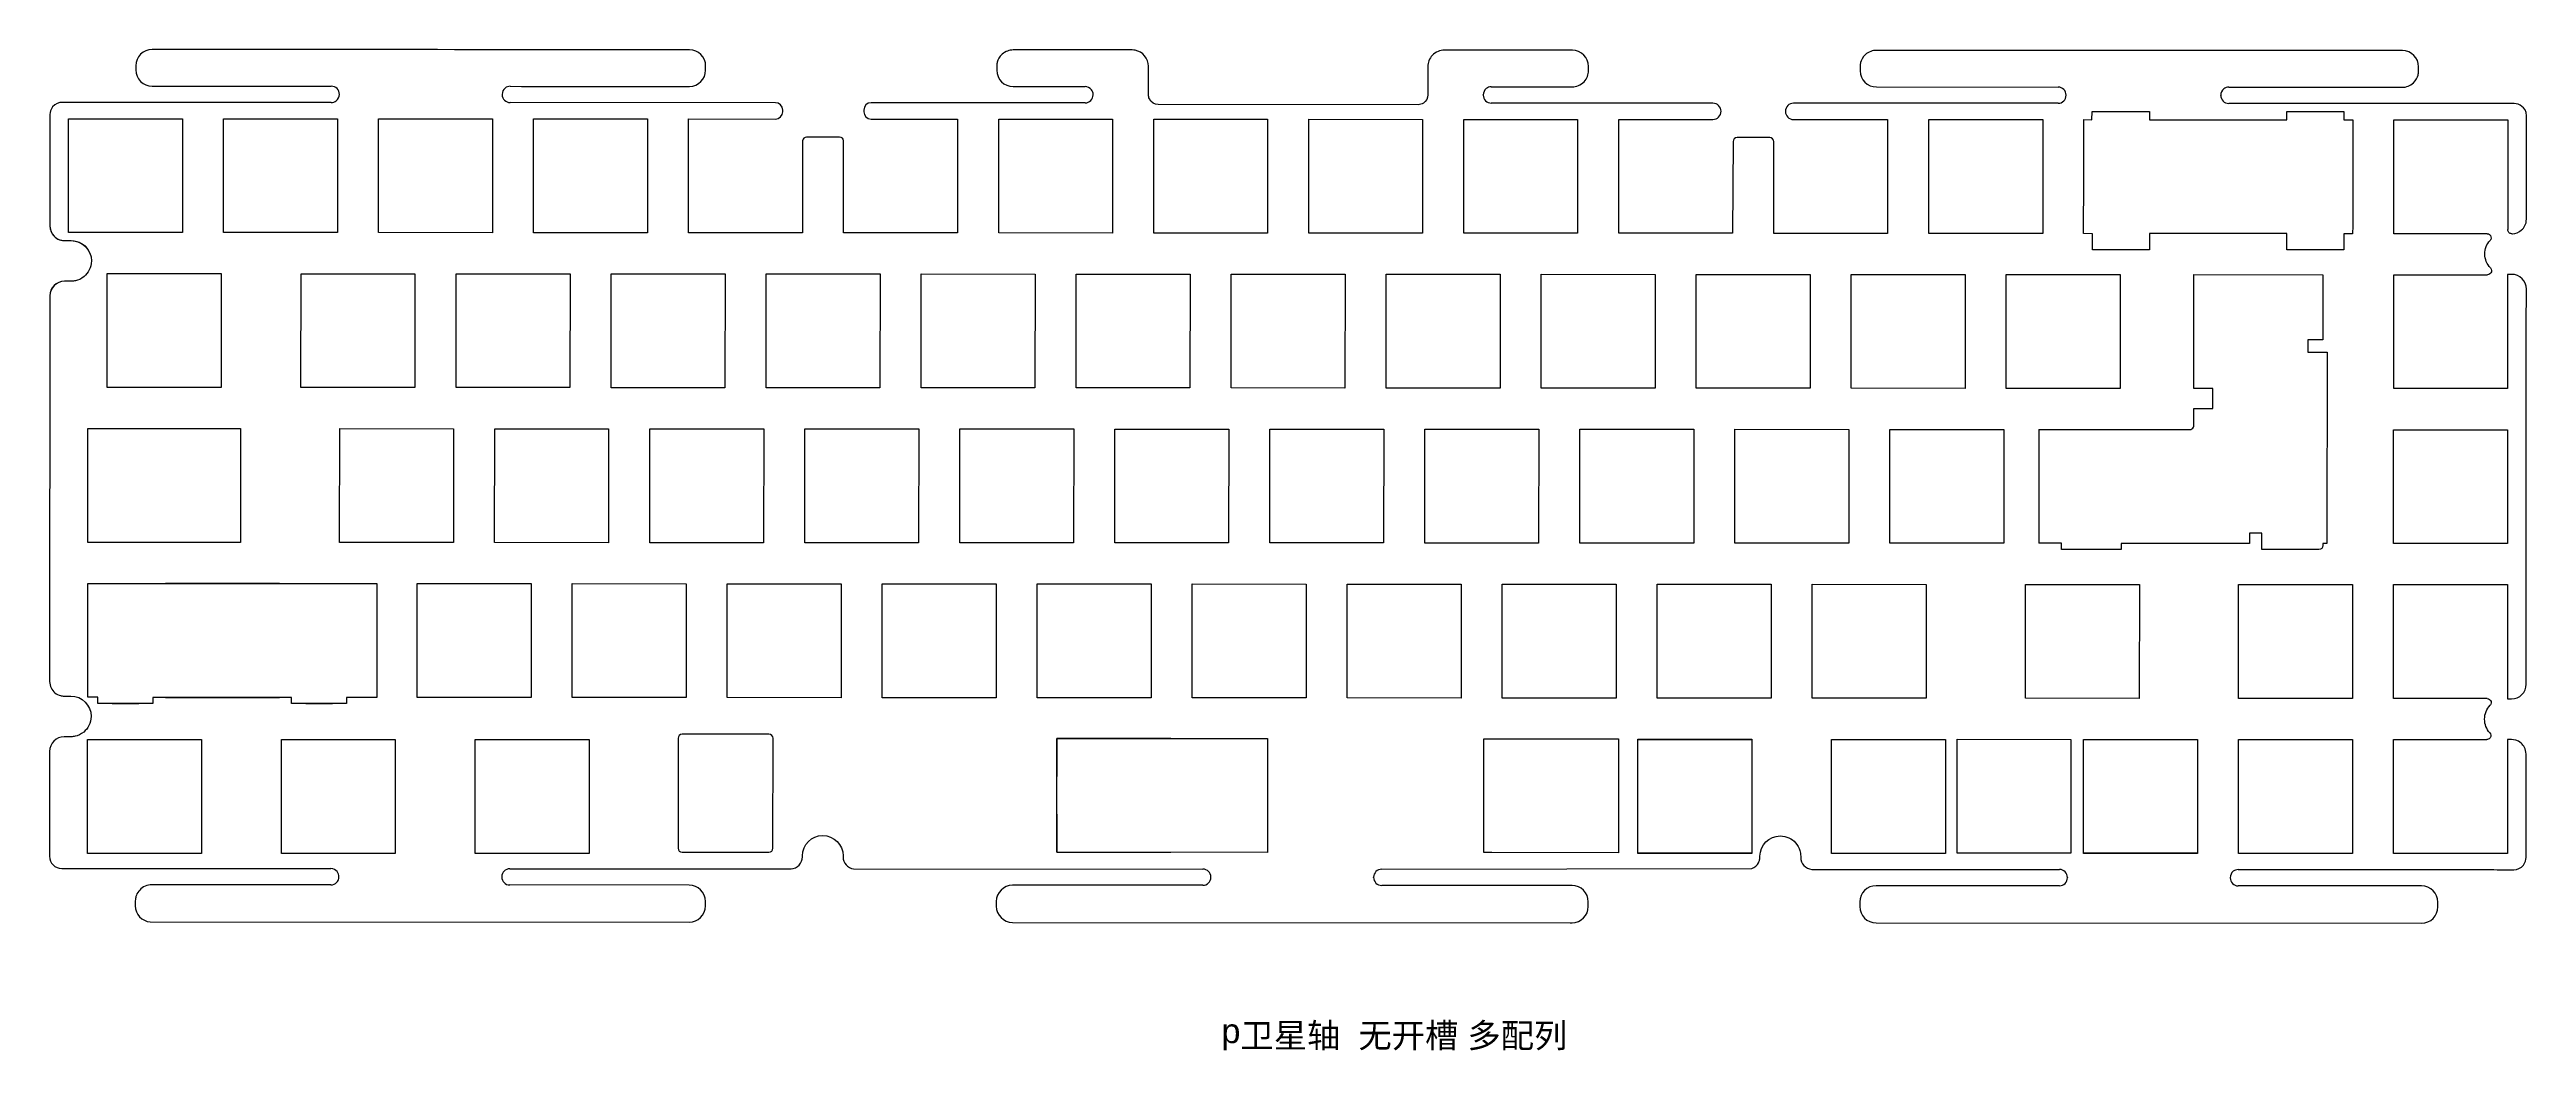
# Model space of a CAD drawing. Header units: millimetres. Extents: x -533 to 933, y 34 to 166.
# Drawn here: x 628.9 to 933.3, y 40.3 to 163.4 of the extents above; entities that cross this region are included whole.
import ezdxf

# ---------------------------------------------------------------- set-up
doc = ezdxf.new("R2010")
doc.units = ezdxf.units.MM
doc.header["$MEASUREMENT"] = 0
doc.layers.get('0').update_dxf_attribs({"lineweight": 0})

# ---------------------------------------------------------------- blocks, each defined once
blk = doc.blocks.new('Block_1')
at = {"char_height": 0.2, "attachment_point": 7}
for s, insert in [('\\C18;\\c0;\\FArial|b0|i0|c1;\\H3.000000;\\W1.000000;p', (772.94, 40.34)), ('\\C18;\\c0;\\FAdobe Song Std L|b0|i0|c1;\\H3.000000;\\W1.000000;卫星轴  无开槽 多配列', (775.27, 40.34))]:
    blk.add_mtext(s, dxfattribs=dict(at, insert=insert))

msp = doc.modelspace()

# ---------------------------------------------------------------- linework, layer by layer
at = {"color": 18, "lineweight": 25, "true_color": 0x000000}
for p, q in [((641.52, 158.91), (663.54, 158.9)), ((853.42, 158.81), (875.75, 158.8)), ((628.96, 155.42), (628.96, 141.72)), ((684.54, 157.88), (684.54, 157.9)), ((718.13, 156.87), (685.53, 156.89)), ((719.03, 155.77), (719.03, 155.97)), ((728.99, 155.97), (728.99, 155.77)), ((750.56, 156.86), (729.89, 156.87)), ((751.16, 156.86), (750.56, 156.86)), ((756.18, 156.86), (751.16, 156.86)), ((757.17, 157.86), (757.17, 157.84)), ((797.11, 156.63), (765.17, 156.65)), ((805.11, 157.82), (805.11, 157.84)), ((828.33, 156.82), (806.1, 156.83)), ((830.76, 156.82), (828.33, 156.82)), ((833.33, 156.82), (830.76, 156.82)), ((834.33, 155.82), (834.33, 155.82)), ((842.24, 155.81), (842.24, 155.81)), ((875.75, 156.8), (843.24, 156.81)), ((876.74, 157.8), (876.74, 157.79)), ((895.74, 157.78), (895.74, 157.8)), ((919.06, 156.77), (896.73, 156.78)), ((931.81, 156.77), (919.06, 156.77)), ((631.26, 154.91), (645.26, 154.91)), ((631.26, 140.91), (631.26, 154.91)), ((645.26, 154.91), (645.26, 140.91)), ((707.46, 140.88), (707.46, 154.88)), ((707.46, 154.88), (718.13, 154.87)), ((721.46, 152.2), (721.46, 140.87)), ((726.01, 152.65), (721.96, 152.65)), ((726.51, 140.87), (726.51, 152.2)), ((729.89, 154.87), (740.51, 154.86)), ((740.51, 154.86), (740.51, 140.86)), ((821.76, 140.82), (821.76, 154.82)), ((821.76, 154.82), (833.33, 154.82)), ((840.31, 152.59), (836.31, 152.59)), ((843.24, 154.81), (854.81, 154.81)), ((854.81, 154.81), (854.81, 140.81)), ((917.01, 140.77), (917.01, 154.77)), ((917.01, 154.77), (931.01, 154.77)), ((931.01, 154.77), (931.01, 141.27)), ((835.81, 152.1), (835.76, 140.82)), ((840.81, 140.81), (840.81, 152.09)), ((645.26, 140.91), (631.26, 140.91)), ((721.46, 140.87), (707.46, 140.88)), ((740.51, 140.86), (726.51, 140.87)), ((835.76, 140.82), (821.76, 140.82)), ((854.81, 140.81), (840.81, 140.81)), ((928.47, 140.77), (917.01, 140.77)), ((892.43, 121.74), (892.44, 135.74)), ((892.43, 121.74), (892.44, 135.74)), ((892.44, 135.74), (908.27, 135.73)), ((892.44, 135.74), (908.27, 135.73)), ((908.27, 135.73), (908.27, 127.73)), ((908.27, 135.73), (908.27, 127.73)), ((917, 121.72), (917, 135.72)), ((917, 135.72), (928.51, 135.72)), ((931, 135.77), (931, 121.72)), ((628.95, 133.12), (628.93, 85.72)), ((908.27, 127.73), (906.44, 127.73)), ((906.44, 127.73), (906.44, 126.2)), ((906.44, 126.2), (908.82, 126.2)), ((908.82, 126.2), (908.8, 102.68)), ((894.79, 121.74), (892.43, 121.74)), ((894.79, 121.74), (892.43, 121.74)), ((892.43, 119.29), (894.79, 119.29)), ((894.79, 119.29), (894.79, 121.74)), ((931, 121.72), (917, 121.72)), ((633.62, 102.82), (633.63, 116.82)), ((652.38, 116.81), (652.37, 102.81)), ((873.38, 116.7), (873.37, 102.7)), ((900.8, 103.93), (899.28, 103.93)), ((899.28, 103.93), (899.28, 102.68)), ((900.8, 101.93), (900.8, 103.93)), ((652.37, 102.81), (633.62, 102.82)), ((876.18, 102.7), (873.37, 102.7)), ((876.18, 101.94), (876.18, 102.7)), ((883.5, 101.94), (876.18, 101.94)), ((899.28, 102.68), (883.5, 102.69)), ((883.5, 102.69), (883.5, 101.94)), ((908.8, 102.68), (908.31, 102.68)), ((657.16, 97.76), (643.16, 97.76)), ((916.98, 83.62), (916.98, 97.62)), ((916.98, 97.62), (930.98, 97.62)), ((930.98, 97.62), (930.98, 83.57)), ((636.61, 83.01), (639.91, 83.01)), ((643.16, 83.76), (657.16, 83.76)), ((660.41, 83.01), (663.71, 83.01)), ((928.48, 83.62), (916.98, 83.62)), ((628.92, 77.12), (628.92, 64.22)), ((633.6, 78.57), (647.6, 78.57)), ((633.6, 64.57), (633.6, 78.57)), ((647.6, 78.57), (647.6, 64.57)), ((657.41, 78.57), (671.41, 78.57)), ((657.41, 64.57), (657.41, 78.57)), ((671.41, 78.57), (671.41, 64.57)), ((681.22, 78.57), (695.22, 78.57)), ((681.22, 64.57), (681.22, 78.57)), ((695.22, 78.57), (695.22, 64.57)), ((766.7, 78.71), (752.7, 78.71)), ((752.7, 78.71), (752.7, 74.01)), ((824.1, 65.62), (824.11, 78.62)), ((824.1, 78.57), (838.1, 78.57)), ((824.1, 64.57), (824.1, 78.57)), ((824.11, 78.62), (828.61, 78.62)), ((828.61, 78.62), (832.61, 78.62)), ((838.1, 78.57), (838.1, 64.57)), ((847.91, 78.57), (861.91, 78.57)), ((847.91, 64.57), (847.91, 78.57)), ((861.91, 78.57), (861.91, 64.57)), ((878.87, 78.57), (892.87, 78.57)), ((878.87, 64.57), (878.87, 78.57)), ((892.87, 78.57), (892.87, 64.57)), ((897.92, 78.57), (911.92, 78.57)), ((897.92, 64.57), (897.92, 78.57)), ((911.92, 78.57), (911.92, 64.57)), ((916.97, 64.57), (916.97, 78.57)), ((916.97, 78.57), (928.44, 78.57)), ((916.97, 64.57), (916.97, 78.57)), ((930.97, 78.57), (930.97, 64.57)), ((930.97, 78.57), (930.97, 64.57)), ((752.7, 69.41), (752.7, 64.71)), ((647.6, 64.57), (633.6, 64.57)), ((671.41, 64.57), (657.41, 64.57)), ((695.22, 64.57), (681.22, 64.57)), ((752.7, 64.71), (766.7, 64.71)), ((752.7, 64.71), (766.7, 64.71)), ((824.1, 64.62), (824.1, 65.62)), ((838.1, 64.61), (824.1, 64.62)), ((838.1, 64.57), (824.1, 64.57)), ((838.1, 65.57), (838.1, 64.61)), ((861.91, 64.57), (847.91, 64.57)), ((892.87, 64.57), (878.87, 64.57)), ((911.92, 64.57), (897.92, 64.57)), ((930.97, 64.57), (916.97, 64.57)), ((930.97, 64.57), (916.97, 64.57)), ((664.49, 61.71), (664.49, 61.69)), ((684.49, 61.68), (684.49, 61.7)), ((685.48, 62.69), (720.04, 62.67)), ((727.73, 62.67), (770.65, 62.65)), ((771.64, 61.66), (771.64, 61.64)), ((791.64, 61.63), (791.64, 61.64)), ((792.63, 62.63), (838.1, 62.71)), ((845.49, 62.61), (875.92, 62.6)), ((876.91, 61.6), (876.91, 61.59)), ((896.91, 61.57), (896.91, 61.59)), ((663.5, 60.7), (641.29, 60.71)), ((707.52, 60.68), (685.48, 60.69)), ((770.65, 60.65), (747.26, 60.65)), ((815.79, 60.63), (792.63, 60.64)), ((875.92, 60.6), (853.39, 60.6)), ((920.43, 60.57), (897.9, 60.58)), ((641.29, 56.15), (707.52, 56.11)), ((747.26, 56.09), (815.78, 56.05)), ((853.39, 56.03), (920.43, 56))]:
    msp.add_line(p, q, dxfattribs=at)
for points in [[(903.88, 154.78), (903.88, 155.78), (910.88, 155.78), (910.88, 154.78), (910.96, 154.78), (911.98, 154.76), (911.96, 147.71), (911.96, 141.72), (911.94, 140.75), (910.87, 140.76), (910.87, 138.78), (903.87, 138.78), (903.87, 140.78), (886.99, 140.79), (886.99, 138.79), (879.99, 138.79), (879.99, 140.77), (878.89, 140.79), (878.91, 147.56), (878.91, 153.79), (878.93, 154.81), (879.91, 154.79), (879.96, 155.79), (887, 155.79), (887, 154.79)], [(664.31, 140.9), (650.31, 140.91), (650.31, 154.91), (664.31, 154.9)], [(669.36, 154.9), (683.36, 154.89), (683.36, 140.89), (669.36, 140.9)], [(702.41, 154.88), (702.41, 140.88), (688.41, 140.89), (688.41, 154.89)], [(745.56, 154.86), (759.56, 154.85), (759.56, 140.85), (745.56, 140.86)], [(764.61, 140.85), (764.61, 154.85), (778.61, 154.84), (778.61, 140.84)], [(783.66, 140.84), (783.66, 154.84), (797.66, 154.83), (797.66, 140.83)], [(816.71, 140.83), (802.71, 140.83), (802.71, 154.83), (816.71, 154.83)], [(859.86, 154.8), (873.86, 154.8), (873.86, 140.8), (859.86, 140.8)], [(636.02, 135.87), (650.02, 135.86), (650.01, 121.86), (636.01, 121.87)], [(659.83, 135.85), (673.83, 135.85), (673.82, 121.85), (659.82, 121.85)], [(678.87, 121.84), (678.88, 135.84), (692.88, 135.84), (692.87, 121.84)], [(697.93, 135.83), (711.93, 135.83), (711.92, 121.83), (697.92, 121.83)], [(716.98, 135.83), (730.98, 135.82), (730.97, 121.82), (716.97, 121.83)], [(736.03, 135.82), (750.03, 135.81), (750.02, 121.81), (736.02, 121.82)], [(755.07, 121.81), (755.08, 135.81), (769.08, 135.8), (769.07, 121.8)], [(774.12, 121.8), (774.13, 135.8), (788.13, 135.79), (788.12, 121.79)], [(793.18, 135.79), (807.18, 135.78), (807.17, 121.78), (793.17, 121.79)], [(826.23, 135.77), (826.22, 121.77), (812.22, 121.78), (812.23, 135.78)], [(831.27, 121.77), (831.28, 135.77), (845.28, 135.76), (845.27, 121.76)], [(864.32, 121.75), (850.32, 121.76), (850.33, 135.76), (864.33, 135.75)], [(883.37, 121.74), (869.37, 121.75), (869.38, 135.75), (883.38, 135.74)], [(678.57, 102.79), (664.57, 102.8), (664.58, 116.8), (678.58, 116.79)], [(697.63, 116.78), (697.62, 102.78), (683.62, 102.79), (683.63, 116.79)], [(716.68, 116.78), (716.67, 102.78), (702.67, 102.78), (702.68, 116.78)], [(735.73, 116.77), (735.72, 102.77), (721.72, 102.77), (721.73, 116.77)], [(754.77, 102.76), (740.77, 102.76), (740.78, 116.76), (754.78, 116.76)], [(759.83, 116.75), (773.83, 116.75), (773.82, 102.75), (759.82, 102.75)], [(778.88, 116.74), (792.88, 116.74), (792.87, 102.74), (778.87, 102.74)], [(797.92, 102.73), (797.93, 116.73), (811.93, 116.73), (811.92, 102.73)], [(830.98, 116.72), (830.97, 102.72), (816.97, 102.72), (816.98, 116.72)], [(850.02, 102.71), (836.02, 102.72), (836.03, 116.72), (850.03, 116.71)], [(855.08, 116.71), (869.08, 116.7), (869.07, 102.7), (855.07, 102.71)], [(930.99, 102.67), (916.99, 102.67), (916.99, 116.67), (930.99, 116.67)], [(633.61, 83.77), (633.62, 97.78), (653.04, 97.76), (669.16, 97.76), (669.16, 83.75), (665.89, 83.75), (665.89, 83.75), (665.41, 83.75), (665.41, 83), (658.66, 83), (658.66, 83.75), (641.61, 83.76), (641.61, 83.01), (634.86, 83.02), (634.86, 83.77)], [(674.1, 97.75), (688.1, 97.74), (688.09, 83.74), (674.09, 83.75)], [(707.14, 83.73), (693.14, 83.74), (693.15, 97.74), (707.15, 97.73)], [(712.19, 83.73), (712.2, 97.73), (726.2, 97.72), (726.19, 83.72)], [(731.25, 97.72), (745.25, 97.71), (745.24, 83.71), (731.24, 83.72)], [(750.29, 83.71), (750.3, 97.71), (764.3, 97.7), (764.29, 83.7)], [(769.34, 83.7), (769.35, 97.7), (783.35, 97.69), (783.34, 83.69)], [(788.39, 83.69), (788.4, 97.69), (802.4, 97.68), (802.39, 83.68)], [(821.44, 83.67), (807.44, 83.68), (807.45, 97.68), (821.45, 97.67)], [(826.5, 97.67), (840.5, 97.66), (840.49, 83.66), (826.49, 83.67)], [(845.54, 83.66), (845.55, 97.66), (859.55, 97.65), (859.54, 83.65)], [(871.73, 83.65), (871.74, 97.65), (885.74, 97.64), (885.73, 83.64)], [(897.93, 97.63), (911.93, 97.63), (911.93, 83.63), (897.93, 83.63)], [(752.69, 64.71), (752.7, 78.71), (778.61, 78.7), (778.6, 64.7)], [(805.17, 64.68), (805.19, 78.68), (821.73, 78.68), (821.73, 64.66), (806.18, 64.68), (805.18, 64.68), (805.18, 64.68)], [(863.35, 78.6), (877.32, 78.59), (877.32, 64.59), (863.34, 64.6)], [(878.87, 78.59), (892.87, 78.59), (892.87, 64.59), (878.87, 64.59)], [(897.92, 78.58), (911.92, 78.58), (911.92, 64.58), (897.92, 64.58)]]:
    msp.add_lwpolyline(points, close=True, dxfattribs=at)
for points, knots in [([(685.53, 158.89), (692.87, 158.89), (700.21, 158.88), (707.55, 158.88), (708.66, 158.88), (709.55, 159.77), (709.55, 160.88), (709.55, 161.05), (709.55, 161.21), (709.55, 161.38), (709.56, 162.49), (708.66, 163.38), (707.56, 163.38), (685.55, 163.39), (663.54, 163.41), (641.53, 163.42), (640.42, 163.42), (639.53, 162.52), (639.53, 161.42), (639.53, 161.25), (639.53, 161.08), (639.53, 160.91), (639.52, 159.81), (640.42, 158.91), (641.52, 158.91)], [0, 0, 0, 0, 1, 1, 1, 2, 2, 2, 3, 3, 3, 4, 4, 4, 5, 5, 5, 6, 6, 6, 7, 7, 7, 8, 8, 8, 8]), ([(765.17, 156.65), (764.71, 156.65), (764.29, 156.89), (764.08, 157.35), (764.01, 157.49), (763.97, 157.66), (763.97, 157.85), (763.97, 158.23), (763.97, 158.65), (763.97, 158.96), (763.97, 159.63), (763.97, 160.02), (763.97, 160.45), (763.97, 160.71), (763.97, 160.99), (763.97, 161.36), (763.97, 162.3), (763.26, 163.16), (762.33, 163.32), (762.21, 163.35), (762.09, 163.36), (761.97, 163.36), (759.13, 163.36), (756.29, 163.36), (753.82, 163.36), (752.37, 163.36), (751.04, 163.36), (749.92, 163.36), (749.42, 163.36), (749, 163.36), (748.41, 163.36), (748.08, 163.36), (747.72, 163.36), (747.33, 163.36), (746.9, 163.36), (746.36, 163.18), (745.99, 162.85), (745.65, 162.54), (745.46, 162.13), (745.39, 161.88), (745.36, 161.74), (745.33, 161.59), (745.33, 161.36), (745.33, 161.23), (745.33, 161), (745.33, 160.86), (745.33, 159.76), (746.22, 158.86), (747.33, 158.86), (750.28, 158.86), (753.23, 158.86), (756.18, 158.86)], [0, 0, 0, 0, 1, 1, 1, 2, 2, 2, 3, 3, 3, 4, 4, 4, 5, 5, 5, 6, 6, 6, 7, 7, 7, 8, 8, 8, 9, 9, 9, 10, 10, 10, 11, 11, 11, 12, 12, 12, 13, 13, 13, 14, 14, 14, 15, 15, 15, 16, 16, 16, 17, 17, 17, 17]), ([(818.05, 160.82), (818.05, 160.99), (818.05, 161.16), (818.05, 161.33), (818.06, 162.43), (817.16, 163.33), (816.06, 163.33), (812.99, 163.33), (809.93, 163.33), (807.28, 163.33), (805.79, 163.33), (804.43, 163.33), (803.27, 163.34), (802.68, 163.34), (802.2, 163.34), (801.52, 163.34), (801.15, 163.34), (800.75, 163.34), (800.31, 163.34), (799.85, 163.34), (799.25, 163.13), (798.84, 162.69), (798.49, 162.31), (798.31, 161.78), (798.31, 161.34), (798.31, 160.88), (798.31, 160.45), (798.31, 160.03), (798.31, 159.45), (798.31, 158.91), (798.31, 158.41), (798.31, 158.22), (798.31, 158.04), (798.31, 157.83), (798.31, 157.49), (798.11, 157.05), (797.75, 156.82), (797.55, 156.7), (797.32, 156.63), (797.11, 156.63)], [0, 0, 0, 0, 1, 1, 1, 2, 2, 2, 3, 3, 3, 4, 4, 4, 5, 5, 5, 6, 6, 6, 7, 7, 7, 8, 8, 8, 9, 9, 9, 10, 10, 10, 11, 11, 11, 12, 12, 12, 13, 13, 13, 13]), ([(896.73, 158.78), (900.78, 158.78), (904.82, 158.78), (908.41, 158.78), (910.24, 158.78), (911.96, 158.78), (913.49, 158.78), (914.19, 158.78), (914.85, 158.78), (915.48, 158.78), (915.92, 158.78), (916.42, 158.78), (917.01, 158.77), (917.34, 158.77), (917.69, 158.77), (918.06, 158.77), (918.51, 158.77), (919.06, 158.97), (919.43, 159.31), (919.76, 159.63), (919.94, 160.03), (920, 160.28), (920.03, 160.41), (920.06, 160.56), (920.06, 160.77), (920.06, 160.91), (920.06, 161.14), (920.06, 161.28), (920.06, 162.38), (919.17, 163.28), (918.06, 163.28), (905.1, 163.28), (892.13, 163.29), (881.39, 163.3), (876.02, 163.3), (871.2, 163.3), (867.23, 163.3), (866.14, 163.3), (865.11, 163.3), (864.15, 163.3), (863.57, 163.31), (863, 163.31), (862.32, 163.31), (860.07, 163.31), (857, 163.31), (853.42, 163.31), (852.99, 163.31), (852.45, 163.13), (852.08, 162.8), (851.73, 162.48), (851.55, 162.06), (851.49, 161.82), (851.45, 161.68), (851.42, 161.53), (851.42, 161.31), (851.42, 161.18), (851.42, 160.95), (851.42, 160.81), (851.42, 159.7), (852.32, 158.81), (853.42, 158.81)], [0, 0, 0, 0, 1, 1, 1, 2, 2, 2, 3, 3, 3, 4, 4, 4, 5, 5, 5, 6, 6, 6, 7, 7, 7, 8, 8, 8, 9, 9, 9, 10, 10, 10, 11, 11, 11, 12, 12, 12, 13, 13, 13, 14, 14, 14, 15, 15, 15, 16, 16, 16, 17, 17, 17, 18, 18, 18, 19, 19, 19, 20, 20, 20, 20]), ([(685.53, 158.89), (685.31, 158.89), (685.08, 158.81), (684.91, 158.68), (684.68, 158.49), (684.54, 158.2), (684.54, 157.9)], [0, 0, 0, 0, 1, 1, 1, 2, 2, 2, 2]), ([(757.17, 157.86), (757.17, 158.09), (757.09, 158.31), (756.95, 158.48), (756.77, 158.71), (756.48, 158.86), (756.18, 158.86)], [0, 0, 0, 0, 1, 1, 1, 2, 2, 2, 2]), ([(806.1, 158.83), (805.88, 158.83), (805.65, 158.75), (805.48, 158.61), (805.25, 158.43), (805.11, 158.14), (805.11, 157.84)], [0, 0, 0, 0, 1, 1, 1, 2, 2, 2, 2]), ([(806.1, 158.83), (808.02, 158.83), (809.94, 158.83), (811.62, 158.83), (812.69, 158.83), (813.67, 158.83), (814.49, 158.83), (814.84, 158.83), (815.16, 158.83), (815.58, 158.83), (815.73, 158.83), (815.89, 158.83), (816.05, 158.83), (816.51, 158.83), (817.11, 159.03), (817.52, 159.46), (817.88, 159.84), (818.05, 160.38), (818.05, 160.82)], [0, 0, 0, 0, 1, 1, 1, 2, 2, 2, 3, 3, 3, 4, 4, 4, 5, 5, 5, 6, 6, 6, 6]), ([(896.73, 158.78), (896.51, 158.79), (896.29, 158.71), (896.11, 158.57), (895.88, 158.38), (895.74, 158.09), (895.74, 157.8)], [0, 0, 0, 0, 1, 1, 1, 2, 2, 2, 2]), ([(663.54, 156.9), (656.22, 156.91), (648.9, 156.91), (642.88, 156.91), (642.21, 156.91), (641.57, 156.91), (640.85, 156.91), (640.76, 156.91), (640.67, 156.91), (640.57, 156.91), (640.45, 156.91), (640.42, 156.91), (640.35, 156.91), (638.71, 156.91), (636.65, 156.92), (634.85, 156.92), (633.77, 156.92), (632.78, 156.92), (632.04, 156.92), (631.73, 156.92), (631.47, 156.92), (631.12, 156.92), (630.92, 156.92), (630.7, 156.92), (630.46, 156.92), (630.09, 156.92), (629.6, 156.73), (629.3, 156.36), (629.07, 156.08), (628.96, 155.72), (628.96, 155.42)], [0, 0, 0, 0, 1, 1, 1, 2, 2, 2, 3, 3, 3, 4, 4, 4, 5, 5, 5, 6, 6, 6, 7, 7, 7, 8, 8, 8, 9, 9, 9, 10, 10, 10, 10]), ([(663.54, 156.9), (663.76, 156.9), (663.99, 156.98), (664.16, 157.12), (664.39, 157.31), (664.54, 157.6), (664.54, 157.9)], [0, 0, 0, 0, 1, 1, 1, 2, 2, 2, 2]), ([(728.99, 155.77), (728.99, 155.27), (729.39, 154.87), (729.89, 154.87), (729.89, 154.87), (729.89, 154.87), (729.89, 154.87)], [0, 0, 0, 0, 1, 1, 1, 2, 2, 2, 2]), ([(895.74, 157.78), (895.74, 157.23), (896.18, 156.79), (896.73, 156.78), (896.73, 156.78), (896.73, 156.78), (896.73, 156.78)], [0, 0, 0, 0, 1, 1, 1, 2, 2, 2, 2]), ([(931.51, 140.77), (931.51, 140.77), (931.57, 140.77), (931.6, 140.77), (931.99, 140.79), (932.37, 140.92), (932.72, 141.24), (933.01, 141.51), (933.31, 141.92), (933.31, 142.57), (933.31, 143.32), (933.31, 144.29), (933.31, 145.46), (933.31, 147.19), (933.31, 149.29), (933.31, 151.12), (933.31, 152.44), (933.31, 153.6), (933.31, 154.46), (933.31, 154.76), (933.31, 155.02), (933.31, 155.27), (933.31, 155.86), (933.03, 156.21), (932.76, 156.43), (932.46, 156.68), (932.14, 156.77), (931.81, 156.77)], [0, 0, 0, 0, 1, 1, 1, 2, 2, 2, 3, 3, 3, 4, 4, 4, 5, 5, 5, 6, 6, 6, 7, 7, 7, 8, 8, 8, 9, 9, 9, 9]), ([(628.96, 141.72), (628.96, 140.73), (629.76, 139.92), (630.76, 139.92), (631.02, 139.92), (631.29, 139.92), (631.56, 139.92), (632.56, 139.92), (633.44, 139.33), (633.83, 138.45)], [0, 0, 0, 0, 1, 1, 1, 2, 2, 2, 3, 3, 3, 3]), ([(628.97, 141.72), (628.97, 141.14), (629.26, 140.63), (629.62, 140.33), (629.84, 140.15), (630.07, 140.04), (630.29, 139.98), (630.43, 139.95), (630.56, 139.92), (630.77, 139.92), (630.98, 139.92), (631.34, 139.92), (631.57, 139.92), (632.95, 139.92), (634.07, 138.8), (634.07, 137.42), (634.07, 136.61), (633.66, 135.91), (633.17, 135.5), (632.82, 135.21), (632.43, 135.05), (632.11, 134.98), (631.98, 134.95), (631.8, 134.92), (631.57, 134.92), (631.36, 134.92), (630.99, 134.92), (630.76, 134.92), (629.77, 134.92), (628.96, 134.11), (628.96, 133.12)], [0, 0, 0, 0, 1, 1, 1, 2, 2, 2, 3, 3, 3, 4, 4, 4, 5, 5, 5, 6, 6, 6, 7, 7, 7, 8, 8, 8, 9, 9, 9, 10, 10, 10, 10]), ([(928.47, 140.77), (928.58, 140.77), (928.69, 140.73), (928.77, 140.66), (928.86, 140.6), (928.92, 140.5), (928.95, 140.4), (928.98, 140.29), (928.97, 140.17), (928.93, 140.07), (928.91, 140.02), (928.88, 139.98), (928.84, 139.94)], [0, 0, 0, 0, 1, 1, 1, 2, 2, 2, 3, 3, 3, 4, 4, 4, 4]), ([(931.51, 140.77), (931.38, 140.77), (931.24, 140.82), (931.15, 140.91), (931.06, 141.01), (931.01, 141.14), (931.01, 141.27)], [0, 0, 0, 0, 1, 1, 1, 2, 2, 2, 2]), ([(928.88, 136.56), (928.46, 137.01), (928.2, 137.61), (928.2, 138.27), (928.2, 138.91), (928.44, 139.49), (928.84, 139.94)], [0, 0, 0, 0, 1, 1, 1, 2, 2, 2, 2]), ([(928.88, 136.56), (928.91, 136.52), (928.95, 136.47), (928.97, 136.42), (929.01, 136.32), (929.02, 136.21), (929, 136.1), (928.97, 135.99), (928.91, 135.89), (928.82, 135.83), (928.73, 135.76), (928.62, 135.72), (928.51, 135.72)], [0, 0, 0, 0, 1, 1, 1, 2, 2, 2, 3, 3, 3, 4, 4, 4, 4]), ([(930.98, 83.57), (931.14, 83.57), (931.31, 83.57), (931.48, 83.57), (932.47, 83.57), (933.28, 84.37), (933.28, 85.37), (933.29, 101.57), (933.29, 117.77), (933.3, 133.97), (933.3, 134.96), (932.5, 135.77), (931.5, 135.77), (931.34, 135.77), (931.17, 135.77), (931, 135.77)], [0, 0, 0, 0, 1, 1, 1, 2, 2, 2, 3, 3, 3, 4, 4, 4, 5, 5, 5, 5]), ([(873.38, 116.7), (874.14, 116.7), (874.9, 116.7), (875.66, 116.69), (876.23, 116.69), (876.79, 116.69), (877.36, 116.69), (877.4, 116.69), (877.43, 116.69), (877.46, 116.69), (877.47, 116.69), (877.48, 116.69), (877.49, 116.69), (877.5, 116.69), (877.51, 116.69), (877.56, 116.69), (880.43, 116.69), (883.31, 116.69), (885.7, 116.69), (887.15, 116.69), (888.42, 116.69), (889.4, 116.69), (889.69, 116.69), (889.96, 116.69), (890.33, 116.69), (890.78, 116.69), (891.32, 116.69), (891.93, 116.69), (892.09, 116.69), (892.32, 116.81), (892.39, 116.99), (892.42, 117.06), (892.43, 117.13), (892.43, 117.19), (892.43, 117.89), (892.43, 118.59), (892.43, 119.29)], [0, 0, 0, 0, 1, 1, 1, 2, 2, 2, 3, 3, 3, 4, 4, 4, 5, 5, 5, 6, 6, 6, 7, 7, 7, 8, 8, 8, 9, 9, 9, 10, 10, 10, 11, 11, 11, 12, 12, 12, 12]), ([(633.63, 116.82), (635.53, 116.82), (637.43, 116.81), (639.34, 116.81), (639.35, 116.81), (639.35, 116.81), (639.36, 116.81), (639.37, 116.81), (639.38, 116.81), (639.39, 116.81), (643.39, 116.81), (647.39, 116.81), (651.39, 116.81), (651.72, 116.81), (652.05, 116.81), (652.38, 116.81)], [0, 0, 0, 0, 1, 1, 1, 2, 2, 2, 3, 3, 3, 4, 4, 4, 5, 5, 5, 5]), ([(908.31, 102.68), (908.31, 102.6), (908.31, 102.51), (908.31, 102.43), (908.3, 102.15), (908.08, 101.93), (907.8, 101.93), (905.47, 101.93), (903.14, 101.93), (900.8, 101.93)], [0, 0, 0, 0, 1, 1, 1, 2, 2, 2, 3, 3, 3, 3]), ([(628.93, 85.72), (628.93, 85.14), (629.22, 84.63), (629.58, 84.33), (629.8, 84.15), (630.03, 84.04), (630.25, 83.98), (630.39, 83.95), (630.52, 83.92), (630.73, 83.92), (630.94, 83.92), (631.3, 83.92), (631.53, 83.92), (632.91, 83.92), (634.03, 82.8), (634.03, 81.42), (634.03, 80.61), (633.63, 79.91), (633.13, 79.5), (632.78, 79.21), (632.39, 79.05), (632.07, 78.98), (631.94, 78.95), (631.76, 78.92), (631.53, 78.92), (631.32, 78.92), (630.95, 78.92), (630.73, 78.92), (629.73, 78.92), (628.93, 78.11), (628.92, 77.12)], [0, 0, 0, 0, 1, 1, 1, 2, 2, 2, 3, 3, 3, 4, 4, 4, 5, 5, 5, 6, 6, 6, 7, 7, 7, 8, 8, 8, 9, 9, 9, 10, 10, 10, 10]), ([(928.81, 79.4), (928.41, 79.84), (928.17, 80.43), (928.17, 81.07), (928.17, 81.73), (928.43, 82.33), (928.85, 82.78)], [0, 0, 0, 0, 1, 1, 1, 2, 2, 2, 2]), ([(928.48, 83.62), (928.59, 83.62), (928.7, 83.58), (928.79, 83.51), (928.88, 83.44), (928.94, 83.35), (928.97, 83.24), (929, 83.13), (928.99, 83.02), (928.94, 82.91), (928.92, 82.86), (928.89, 82.82), (928.85, 82.78)], [0, 0, 0, 0, 1, 1, 1, 2, 2, 2, 3, 3, 3, 4, 4, 4, 4]), ([(706.16, 65.22), (706.16, 65.22), (706.17, 78.73), (706.17, 78.73), (706.17, 79.01), (706.39, 79.23), (706.67, 79.23), (706.67, 79.23), (717.33, 79.23), (717.33, 79.23), (717.33, 79.23), (717.33, 79.23), (717.33, 79.23), (717.61, 79.23), (717.83, 79), (717.83, 78.73), (717.83, 78.73), (717.82, 65.21), (717.82, 65.21), (717.82, 65.21), (717.82, 65.21), (717.82, 65.21), (717.82, 64.93), (717.6, 64.71), (717.32, 64.71), (717.32, 64.71), (706.66, 64.72), (706.66, 64.72), (706.38, 64.72), (706.16, 64.94), (706.16, 65.22)], [0, 0, 0, 0, 1, 1, 1, 2, 2, 2, 3, 3, 3, 4, 4, 4, 5, 5, 5, 6, 6, 6, 7, 7, 7, 8, 8, 8, 9, 9, 9, 10, 10, 10, 10]), ([(928.81, 79.4), (928.88, 79.32), (928.93, 79.21), (928.94, 79.1), (928.94, 79), (928.91, 78.88), (928.85, 78.79), (928.79, 78.7), (928.7, 78.63), (928.6, 78.6), (928.55, 78.58), (928.49, 78.57), (928.44, 78.57)], [0, 0, 0, 0, 1, 1, 1, 2, 2, 2, 3, 3, 3, 4, 4, 4, 4]), ([(832.61, 78.62), (833.71, 78.62), (834.82, 78.62), (835.48, 78.62), (835.69, 78.62), (835.86, 78.62), (835.97, 78.62), (836.08, 78.62), (836.2, 78.62), (836.39, 78.62), (836.58, 78.62), (836.82, 78.61), (837.11, 78.61), (837.11, 78.61), (837.13, 78.61), (837.13, 78.61), (837.14, 78.61), (837.15, 78.61), (837.16, 78.61), (837.47, 78.61), (837.79, 78.61), (838.11, 78.61)], [0, 0, 0, 0, 1, 1, 1, 2, 2, 2, 3, 3, 3, 4, 4, 4, 5, 5, 5, 6, 6, 6, 7, 7, 7, 7]), ([(838.11, 78.61), (838.11, 78.36), (838.1, 78.11), (838.1, 77.94), (838.1, 77.85), (838.1, 77.8), (838.1, 77.67), (838.1, 77.66), (838.1, 77.65), (838.11, 77.65), (838.11, 77.63), (838.11, 77.63), (838.11, 77.61), (838.1, 75.19), (838.1, 72.76), (838.1, 70.78), (838.1, 70.11), (838.1, 69.5), (838.1, 68.95), (838.1, 68.49), (838.1, 68.08), (838.1, 67.72), (838.1, 67.5), (838.1, 67.26), (838.1, 66.93), (838.1, 66.57), (838.1, 66.12), (838.1, 65.61), (838.1, 65.6), (838.1, 65.58), (838.1, 65.57)], [0, 0, 0, 0, 1, 1, 1, 2, 2, 2, 3, 3, 3, 4, 4, 4, 5, 5, 5, 6, 6, 6, 7, 7, 7, 8, 8, 8, 9, 9, 9, 10, 10, 10, 10]), ([(897.9, 62.58), (904.51, 62.58), (911.12, 62.58), (916.78, 62.58), (919.61, 62.58), (922.2, 62.58), (924.44, 62.58), (925.32, 62.58), (926.14, 62.58), (926.9, 62.58), (927.4, 62.58), (927.95, 62.58), (928.61, 62.58), (929.52, 62.57), (930.58, 62.57), (931.77, 62.57), (932.15, 62.57), (932.65, 62.77), (932.94, 63.14), (933.17, 63.42), (933.27, 63.79), (933.27, 64.07), (933.27, 67.01), (933.27, 69.95), (933.27, 72.35), (933.27, 73.98), (933.27, 75.33), (933.27, 76.33), (933.27, 76.48), (933.27, 76.63), (933.27, 76.77), (933.27, 77.45), (932.95, 77.86), (932.67, 78.12), (932.22, 78.51), (931.77, 78.57), (931.48, 78.57), (931.23, 78.57), (931.1, 78.57), (930.97, 78.57)], [0, 0, 0, 0, 1, 1, 1, 2, 2, 2, 3, 3, 3, 4, 4, 4, 5, 5, 5, 6, 6, 6, 7, 7, 7, 8, 8, 8, 9, 9, 9, 10, 10, 10, 11, 11, 11, 12, 12, 12, 13, 13, 13, 13]), ([(628.92, 64.22), (628.92, 63.39), (629.59, 62.72), (630.42, 62.72), (641.45, 62.71), (652.47, 62.71), (663.5, 62.7)], [0, 0, 0, 0, 1, 1, 1, 2, 2, 2, 2]), ([(720.04, 62.67), (720.82, 62.72), (721.44, 63.37), (721.44, 64.17), (721.44, 64.17), (721.44, 64.17), (721.44, 64.17), (721.44, 64.2), (721.44, 64.24), (721.44, 64.28), (721.44, 65.66), (722.56, 66.78), (723.94, 66.77), (725.32, 66.77), (726.44, 65.65), (726.44, 64.27), (726.44, 64.23), (726.44, 64.19), (726.44, 64.16), (726.44, 63.4), (727, 62.77), (727.73, 62.67)], [0, 0, 0, 0, 1, 1, 1, 2, 2, 2, 3, 3, 3, 4, 4, 4, 5, 5, 5, 6, 6, 6, 7, 7, 7, 7]), ([(838.1, 62.71), (838.5, 62.84), (838.8, 63.15), (838.95, 63.43), (839.02, 63.56), (839.06, 63.69), (839.08, 63.78), (839.1, 63.85), (839.12, 63.97), (839.12, 64.13), (839.12, 64.15), (839.12, 64.19), (839.12, 64.22), (839.12, 65.6), (840.24, 66.72), (841.62, 66.72), (842.38, 66.72), (843.05, 66.37), (843.48, 65.89), (843.74, 65.6), (843.92, 65.26), (844.02, 64.93), (844.08, 64.72), (844.12, 64.56), (844.12, 64.21), (844.12, 64.18), (844.12, 64.14), (844.12, 64.11), (844.12, 63.32), (844.72, 62.68), (845.49, 62.61)], [0, 0, 0, 0, 1, 1, 1, 2, 2, 2, 3, 3, 3, 4, 4, 4, 5, 5, 5, 6, 6, 6, 7, 7, 7, 8, 8, 8, 9, 9, 9, 10, 10, 10, 10]), ([(664.49, 61.71), (664.49, 61.93), (664.41, 62.16), (664.28, 62.33), (664.09, 62.56), (663.8, 62.7), (663.5, 62.7)], [0, 0, 0, 0, 1, 1, 1, 2, 2, 2, 2]), ([(897.9, 62.58), (897.68, 62.58), (897.45, 62.51), (897.28, 62.37), (897.05, 62.18), (896.91, 61.89), (896.91, 61.59)], [0, 0, 0, 0, 1, 1, 1, 2, 2, 2, 2]), ([(641.29, 60.71), (640.69, 60.66), (640.17, 60.32), (639.88, 59.93), (639.7, 59.71), (639.6, 59.47), (639.54, 59.27), (639.5, 59.12), (639.47, 58.98), (639.46, 58.75), (639.46, 58.74), (639.46, 58.73), (639.46, 58.71), (639.46, 58.56), (639.46, 58.3), (639.46, 58.14), (639.46, 57.09), (640.26, 56.23), (641.29, 56.15)], [0, 0, 0, 0, 1, 1, 1, 2, 2, 2, 3, 3, 3, 4, 4, 4, 5, 5, 5, 6, 6, 6, 6]), ([(707.52, 56.11), (707.52, 56.11), (707.52, 56.11), (707.52, 56.11), (708.62, 56.11), (709.52, 57), (709.52, 58.11), (709.52, 58.3), (709.52, 58.49), (709.52, 58.68), (709.52, 59.78), (708.62, 60.68), (707.52, 60.68)], [0, 0, 0, 0, 1, 1, 1, 2, 2, 2, 3, 3, 3, 4, 4, 4, 4]), ([(747.26, 60.65), (747.26, 60.65), (747.26, 60.65), (747.26, 60.65), (746.16, 60.65), (745.26, 59.76), (745.26, 58.65), (745.26, 58.47), (745.26, 58.28), (745.26, 58.09), (745.26, 56.98), (746.16, 56.09), (747.26, 56.09)], [0, 0, 0, 0, 1, 1, 1, 2, 2, 2, 3, 3, 3, 4, 4, 4, 4]), ([(815.78, 56.05), (815.86, 56.05), (815.94, 56.05), (816.02, 56.05), (817.12, 56.05), (818.02, 56.95), (818.02, 58.05), (818.02, 58.24), (818.02, 58.43), (818.02, 58.62), (818.02, 59.73), (817.12, 60.62), (816.02, 60.63), (815.94, 60.63), (815.86, 60.63), (815.79, 60.63)], [0, 0, 0, 0, 1, 1, 1, 2, 2, 2, 3, 3, 3, 4, 4, 4, 5, 5, 5, 5]), ([(853.39, 60.6), (853.39, 60.6), (853.39, 60.6), (853.39, 60.6), (852.28, 60.6), (851.39, 59.71), (851.39, 58.6), (851.39, 58.41), (851.39, 58.22), (851.39, 58.04), (851.39, 56.93), (852.28, 56.04), (853.39, 56.03)], [0, 0, 0, 0, 1, 1, 1, 2, 2, 2, 3, 3, 3, 4, 4, 4, 4]), ([(920.43, 56), (921.53, 56), (922.43, 56.9), (922.43, 58), (922.43, 58.19), (922.43, 58.38), (922.43, 58.57), (922.43, 59.68), (921.53, 60.57), (920.43, 60.57)], [0, 0, 0, 0, 1, 1, 1, 2, 2, 2, 3, 3, 3, 3])]:
    msp.add_open_spline(points, degree=3, knots=knots, dxfattribs=at)
for points in [[(664.54, 157.9), (664.54, 158.45), (664.09, 158.9), (663.54, 158.9)], [(876.74, 157.8), (876.74, 158.35), (876.3, 158.8), (875.75, 158.8)], [(684.54, 157.88), (684.54, 157.33), (684.98, 156.89), (685.53, 156.89)], [(719.03, 155.97), (719.03, 156.47), (718.63, 156.87), (718.13, 156.87)], [(718.13, 154.87), (718.63, 154.87), (719.03, 155.28), (719.03, 155.77)], [(729.89, 156.87), (729.39, 156.87), (728.99, 156.47), (728.99, 155.97)], [(756.18, 156.86), (756.73, 156.86), (757.17, 157.3), (757.17, 157.84)], [(805.11, 157.82), (805.11, 157.27), (805.55, 156.83), (806.1, 156.83)], [(834.33, 155.82), (834.33, 156.37), (833.89, 156.82), (833.33, 156.82)], [(833.33, 154.82), (833.89, 154.82), (834.33, 155.26), (834.33, 155.82)], [(843.24, 156.81), (842.69, 156.81), (842.24, 156.36), (842.24, 155.81)], [(842.24, 155.81), (842.24, 155.26), (842.69, 154.81), (843.24, 154.81)], [(875.75, 156.8), (876.3, 156.8), (876.74, 157.24), (876.74, 157.79)], [(721.96, 152.65), (721.7, 152.65), (721.49, 152.46), (721.46, 152.2)], [(726.51, 152.2), (726.49, 152.45), (726.27, 152.65), (726.01, 152.65)], [(836.31, 152.59), (836.03, 152.59), (835.81, 152.37), (835.81, 152.1)], [(840.81, 152.09), (840.81, 152.37), (840.59, 152.59), (840.31, 152.59)], [(630.75, 134.92), (629.76, 134.92), (628.95, 134.11), (628.95, 133.12)], [(663.5, 60.7), (664.05, 60.7), (664.49, 61.15), (664.49, 61.69)], [(685.48, 62.69), (684.94, 62.69), (684.49, 62.25), (684.49, 61.7)], [(684.49, 61.68), (684.49, 61.13), (684.93, 60.69), (685.48, 60.69)], [(771.64, 61.66), (771.64, 62.2), (771.2, 62.65), (770.65, 62.65)], [(770.65, 60.65), (771.2, 60.65), (771.64, 61.09), (771.64, 61.64)], [(792.63, 62.63), (792.08, 62.63), (791.64, 62.18), (791.64, 61.64)], [(791.64, 61.63), (791.64, 61.08), (792.08, 60.64), (792.63, 60.64)], [(876.91, 61.6), (876.91, 62.15), (876.47, 62.6), (875.92, 62.6)], [(875.92, 60.6), (876.46, 60.6), (876.91, 61.04), (876.91, 61.59)], [(896.91, 61.57), (896.91, 61.03), (897.35, 60.58), (897.9, 60.58)]]:
    msp.add_open_spline(points, degree=3, dxfattribs=at)

# ---------------------------------------------------------------- block references
msp.add_blockref('Block_1', (0, 0))

doc.saveas('drawing.dxf')
